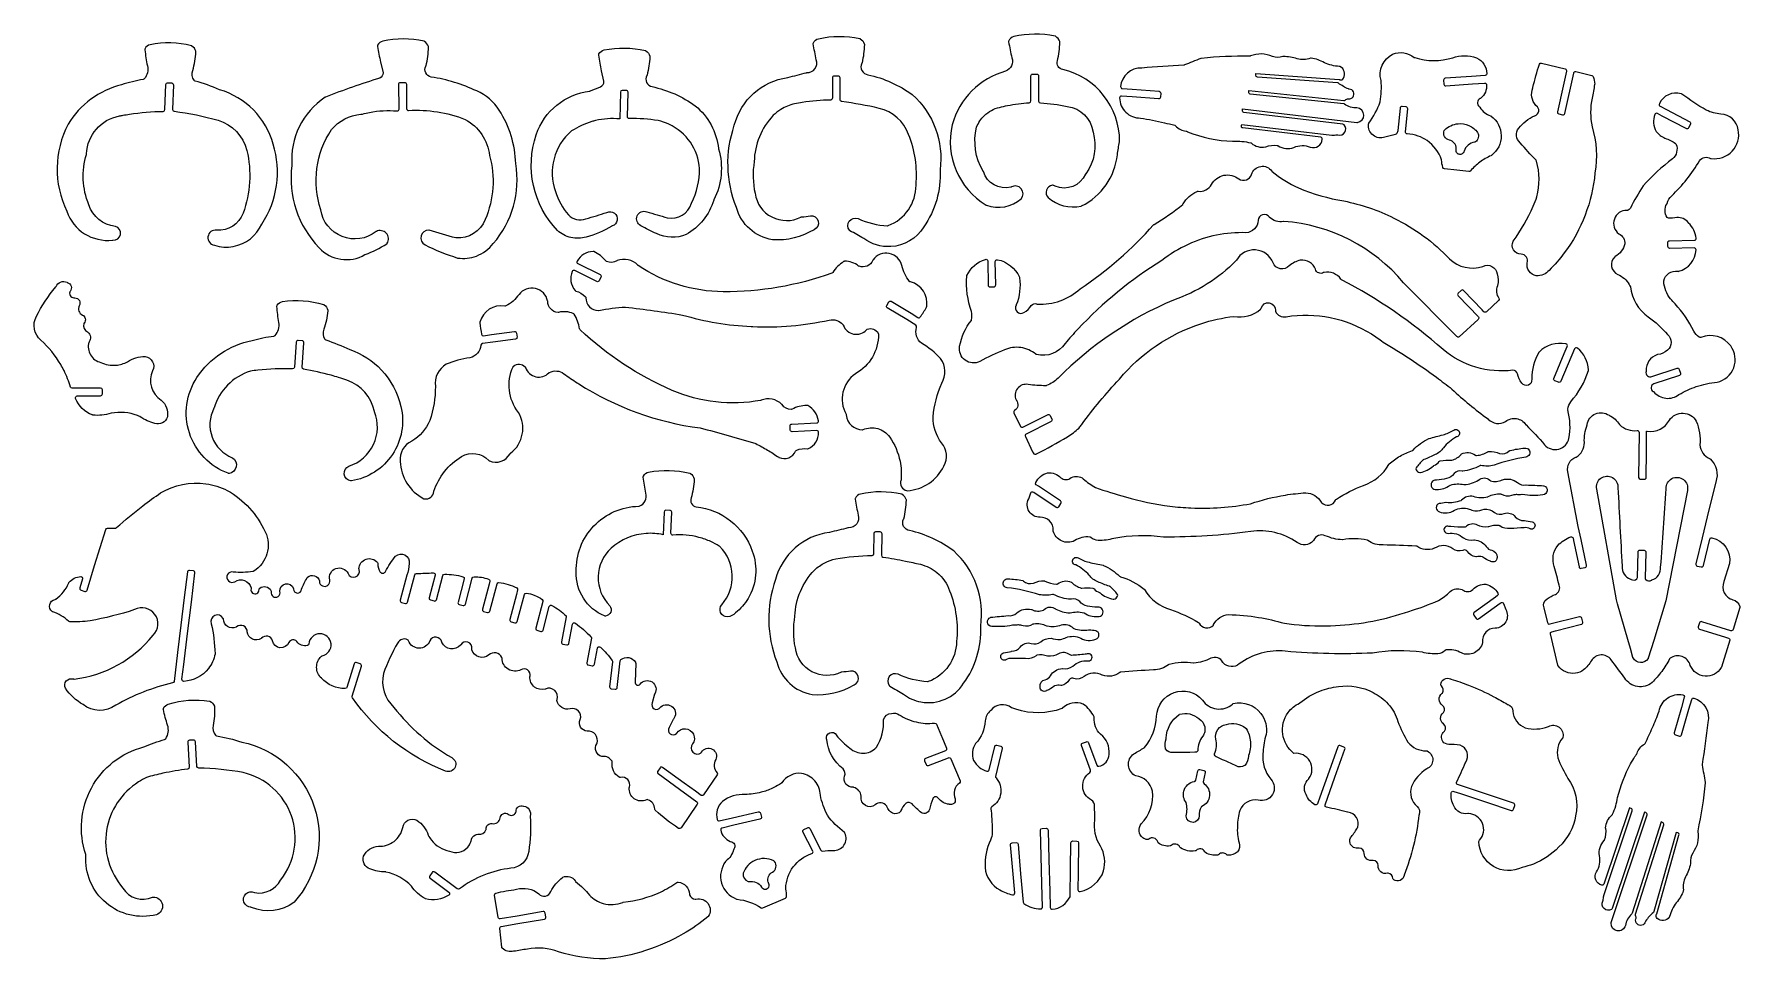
# Model space of a CAD drawing. Header units: millimetres. Extents: x 934 to 1585, y 0 to 352.
import ezdxf

# ---------------------------------------------------------------- set-up
doc = ezdxf.new("R2010")
doc.units = ezdxf.units.MM
doc.layers.add('BY_13', color=7, linetype='ByLayer')

msp = doc.modelspace()

# ---------------------------------------------------------------- linework, layer by layer
at = {"layer": 'BY_13'}
for points in [[(1227.07, 326.364, 0.0097668), (1224.09, 325.844, 0.0833916), (1218.91, 323.744, 0.0550692), (1215.97, 321.484, 0.185605), (1208.73, 303.844, 0.0925559), (1209.03, 291.764, 0.510793), (1226.55, 282.684, -0.0980836), (1226.81, 282.764, 0.029652), (1230.15, 283.204, -0.857169), (1231.57, 277.904, -0.153242), (1215.67, 274.044, -0.292957), (1201.93, 286.364, -0.178451), (1201.13, 317.684, -0.304783), (1221.51, 335.904, 0.00471988), (1228.63, 337.724, -0.0738802), (1228.83, 337.764, 0.522162), (1232.41, 342.624, -0.0120964), (1231.23, 348.684, -0.164279), (1231.29, 349.124, -0.210056), (1233.21, 350.684, -0.109531), (1248.97, 350.764, -0.0878188), (1249.19, 350.684, -0.169708), (1250.71, 348.724, -0.0836644), (1250.73, 348.504, -0.052501), (1249.83, 341.464, -0.0578062), (1249.77, 341.324, 0.526087), (1252.11, 336.964, -0.102506), (1269.01, 329.364, -0.248628), (1279.61, 300.764, 0.0513349), (1279.61, 300.624, -0.16933), (1273.35, 278.944, -0.245404), (1260.77, 271.444, -0.175218), (1250.47, 274.544, -0.00638335), (1245.23, 277.524, -0.0929402), (1245.05, 277.704, -0.776497), (1248.31, 282.124, 0.096665), (1259.55, 279.404, 0.104727), (1259.83, 279.464, 0.311856), (1270.43, 294.884, 0.119059), (1267.61, 314.184, 0.252828), (1256.33, 324.144, 0.0213066), (1242.07, 326.764, -0.372121), (1241.47, 327.444), (1241.47, 335.764, 0.414214), (1240.79, 336.444), (1239.25, 336.444, 0.414337), (1238.55, 335.764), (1238.55, 327.984, -0.388765), (1237.91, 327.304, 0.0351687)], [(1305.33, 325.204, -0.032904), (1313.61, 326.284, 0.405628), (1314.27, 326.964), (1314.27, 327.824), (1314.23, 336.524, -0.414214), (1314.91, 337.204), (1316.45, 337.204, -0.414337), (1317.15, 336.524), (1317.19, 327.724), (1317.19, 326.864, 0.405628), (1317.85, 326.184, -0.0495915), (1328.09, 324.824, -0.345966), (1337.93, 315.124, -0.234489), (1335.13, 299.204, 0.0569018), (1335.07, 299.064, -0.40834), (1323.51, 294.464, -0.0198997), (1322.87, 294.764, 0.149812), (1322.49, 294.844, 0.612115), (1320.81, 290.144, 0.23587), (1333.39, 286.884, 0.0549665), (1333.53, 286.944, 0.258139), (1347.21, 306.484, -0.0230807), (1348.07, 311.384, 0.0586214), (1348.07, 311.544, 0.346541), (1326.39, 338.984, -0.473725), (1324.33, 342.244, 0.0531461), (1325.25, 349.364, 0.0899525), (1325.21, 349.604, 0.170241), (1323.69, 351.544, 0.0885424), (1323.47, 351.644, 0.109335), (1307.73, 351.484, 0.214741), (1305.79, 349.884, 0.148316), (1305.75, 349.484, 0.0121138), (1306.97, 343.424, -0.411463), (1304.59, 338.324, 0.259868), (1284.21, 317.904, 0.324767), (1297.19, 287.304, 0.0417988), (1297.29, 287.244, 0.272637), (1310.57, 289.704, 0.832171), (1306.81, 294.184, -0.0697524), (1306.63, 294.124, -0.399665), (1296.11, 300.024, 0.0681748), (1296.03, 300.184, -0.19789), (1293.55, 316.924, -0.112945), (1296.49, 321.424, -0.138405), (1302.25, 324.524, -0.0124191)], [(970.467, 321.924, -0.0354287), (983.327, 322.984, 0.405872), (984.027, 323.664), (984.327, 333.224, -0.405643), (985.027, 333.864), (986.587, 333.824, -0.405643), (987.227, 333.124), (986.947, 323.704, 0.396643), (987.547, 323.024, -0.042007), (1004.29, 319.584, -0.266452), (1015.25, 308.104, -0.145929), (1013.81, 284.164, -0.337285), (1003.69, 277.704, 0.999524), (1002.89, 271.964, 0.123365), (1010.09, 271.504, 0.247072), (1020.95, 280.064, 0.226141), (1025.29, 310.484, 0.259492), (1004.85, 331.244, 0.0365638), (995.507, 334.564, -0.165568), (995.147, 334.824, -0.260088), (994.647, 338.604, 0.052932), (995.807, 345.664, 0.0890167), (995.787, 345.904, 0.1711), (994.327, 347.904, 0.0874894), (994.107, 348.004, 0.109455), (978.367, 348.404, 0.209082), (976.427, 346.924, 0.164009), (976.327, 346.484, 0.0120676), (977.307, 340.404, -0.245095), (976.127, 335.364, -0.163999), (975.747, 335.144, 0.0387409), (967.507, 333.104, 0.200728), (947.087, 318.084, 0.237801), (946.587, 284.964, 0.352618), (964.047, 273.904, -0.0498756), (964.187, 273.904, 0.904835), (965.107, 279.144, -0.292428), (954.987, 287.404, -0.171294), (954.067, 306.604, 0.0738802), (954.107, 306.804, -0.350093), (966.667, 321.264, 0.00988819), (967.347, 321.384, -0.00195774), (968.047, 321.524, -0.00672614)], [(1062.03, 322.604, -0.0687525), (1072.55, 323.144, 0.431033), (1073.29, 323.844), (1073.19, 333.304, -0.414214), (1073.87, 334.024), (1075.39, 334.024, -0.43153), (1076.11, 333.344), (1076.19, 324.024, 0.431633), (1076.93, 323.344, -0.107728), (1098.51, 319.944, -0.243572), (1107.75, 306.204, -0.174884), (1106.11, 281.784, -0.335106), (1094.99, 274.764, -0.0123049), (1084.77, 277.664, 0.0667361), (1084.59, 277.704, 0.800024), (1083.19, 272.164, 0.0425053), (1095.63, 267.104, 0.125648), (1102.79, 267.864, 0.140304), (1109.23, 272.624, 0.226672), (1117.77, 303.084, 0.135686), (1111.51, 323.424, 0.160738), (1102.89, 330.764, 0.0727619), (1085.55, 336.084, -0.511406), (1083.51, 340.244, 0.0631156), (1083.57, 340.404, 0.0524536), (1084.55, 347.424, 0.0950319), (1084.51, 347.684, 0.168645), (1083.03, 349.624, 0.0898397), (1082.81, 349.724, 0.109531), (1067.05, 349.764, 0.211995), (1065.13, 348.204, 0.169104), (1065.07, 347.764, 0.0120458), (1066.21, 341.724), (1067.17, 337.864, -0.059749), (1067.19, 337.704, -0.281711), (1065.93, 335.684, 0.0158533), (1045.25, 328.444, 0.060413), (1045.11, 328.364, 0.272969), (1032.43, 302.484, -0.0513349), (1032.43, 302.344, 0.230586), (1042.81, 271.024, 0.35158), (1060.27, 268.384, -0.0526988), (1060.39, 268.464, 0.0602135), (1068.59, 272.524, 0.109396), (1068.81, 272.724, 0.754214), (1064.63, 277.224, 0.0485863), (1064.51, 277.164, -0.574182), (1043.43, 285.504, -0.228058), (1047.51, 316.084, -0.191106), (1058.77, 321.944, 0.00860626), (1059.37, 321.984, -0.017748)], [(1148.15, 319.464, 0.0120988), (1146.83, 319.104, 0.0756443), (1139.11, 315.524, 0.312903), (1132.91, 292.464, 0.0990047), (1137.87, 283.524, 0.291301), (1144.53, 282.064, 0.00901081), (1152.53, 284.484, -1.08237), (1154.57, 279.344, 0.0665281), (1154.39, 279.304, -0.0830936), (1144.65, 275.044, -0.124357), (1138.85, 274.924, -0.124825), (1133.67, 277.584, -0.280075), (1125.63, 314.104, -0.289977), (1146.07, 330.744, 0.0677959), (1146.25, 330.784, 0.00750464), (1150.15, 332.364, 0.275755), (1151.43, 334.344, 0.0664801), (1151.41, 334.524), (1150.49, 338.404, -0.0120085), (1149.45, 344.444, -0.156978), (1149.51, 344.864, -0.213572), (1151.47, 346.404, -0.109559), (1167.23, 346.144, -0.0920042), (1167.45, 346.024, -0.171502), (1168.93, 344.024, -0.08036), (1168.93, 343.804, -0.0521097), (1167.87, 336.844, -0.0754729), (1167.81, 336.644, 0.511773), (1169.77, 332.424, -0.102512), (1186.27, 325.124, -0.194353), (1195.11, 308.784, 0.0466274), (1195.15, 308.664, -0.191777), (1193.33, 289.304, 0.0498756), (1193.27, 289.184, -0.195799), (1182.75, 276.044, -0.21492), (1171.51, 276.384, -0.0115777), (1165.45, 279.424, -0.925526), (1167.75, 284.744, 0.00692815), (1175.59, 282.444, 0.395997), (1184.79, 287.944, -0.0526704), (1184.85, 288.064, 0.119029), (1187.89, 301.184, 0.273834), (1176.23, 318.084, 0.0545679), (1172.07, 319.464, 0.0490502), (1161.11, 320.244, -0.431413), (1160.39, 320.944), (1160.63, 330.264, 0.414214), (1159.93, 330.964), (1158.41, 330.984, 0.406001), (1157.71, 330.324), (1157.45, 320.104, 0.0829901)], [(1373.97, 315.224, 0.0855551), (1391.13, 311.584, 0.00106589), (1391.35, 311.584, -0.0722336), (1398.05, 311.004, -0.111274), (1398.31, 310.844, 0.110714), (1400.83, 309.544, 0.110964), (1403.67, 309.424, 0.0523769), (1403.81, 309.444, -0.141987), (1408.21, 309.984, -0.111864), (1408.49, 309.864, 0.238204), (1414.51, 309.264, -0.207517), (1420.79, 309.344, 0.491185), (1425.35, 312.344, 0.406831), (1424.75, 313.104), (1395.11, 316.684, -0.476003), (1394.51, 317.564), (1394.67, 318.044), (1428.99, 313.904, 0.0513349), (1429.13, 313.904, -0.00502687), (1431.01, 314.024, -0.0890167), (1431.25, 314.004, 0.767541), (1433.65, 317.884, 0.173949), (1433.23, 318.084), (1395.49, 322.584, -0.421346), (1394.89, 323.384), (1394.99, 323.984), (1438.57, 318.764, 0.0658892), (1438.75, 318.764, 0.903995), (1438.59, 324.304, -0.158435), (1433.85, 325.724, 0.131016), (1433.53, 325.864), (1397.89, 329.584, -0.406007), (1397.29, 330.364), (1397.37, 330.964), (1433.55, 327.144, 0.224213), (1434.11, 327.324, -0.220252), (1435.31, 327.724, 1.04384), (1435.63, 331.464, -0.0929402), (1435.39, 331.524, -0.0597034), (1431.53, 333.744, 0.138784), (1431.17, 333.864), (1400.61, 336.084, -0.397108), (1399.97, 336.764), (1399.97, 337.444), (1431.77, 335.104, -0.0943031), (1432.01, 335.044, 0.409483), (1433.49, 335.664, 0.436993), (1432.11, 340.044, 0.0983692), (1431.85, 340.104, -0.0840296), (1426.15, 341.504, 0.10306), (1421.13, 343.264, 0.119971), (1420.81, 343.224, -0.152022), (1415.83, 343.024, 0.066277), (1410.49, 343.904, 0.0929402), (1410.25, 343.844, -0.172686), (1406.37, 343.904, 0.203305), (1397.93, 344.124, -0.0903284), (1397.69, 344.064, 0.0256368), (1379.23, 343.204, 0.0802296), (1379.01, 343.164, -0.00689643), (1372.79, 340.664, -0.0836083), (1372.57, 340.604, 0.0110489), (1356.51, 339.484, 0.408823), (1348.45, 332.424, 0.423476), (1349.09, 331.704), (1352.91, 331.404), (1363.11, 330.644, -0.405672), (1363.73, 329.924), (1363.61, 328.404, -0.414214), (1362.89, 327.764), (1352.87, 328.484), (1348.79, 328.784, 0.43153), (1348.07, 328.104, 0.416479), (1355.99, 320.444, -0.0179027), (1365.15, 318.664, -0.0077872), (1369.09, 317.684, -0.144637), (1369.41, 317.464, 0.175664), (1373.41, 315.444, -0.0614228), (1373.57, 315.384, 0.00208602)], [(1465.31, 311.844, 0.0658524), (1461.93, 313.584, 0.0749978), (1457.69, 314.404, -0.440147), (1457.03, 315.164), (1457.03, 315.204), (1457.95, 323.984, 0.414214), (1457.31, 324.704), (1455.79, 324.864, 0.414214), (1455.03, 324.264), (1454.17, 315.764, -0.0831833), (1454.11, 315.544), (1453.73, 314.584, -0.260434), (1453.21, 314.144, 0.0160457), (1449.27, 313.164, -0.570065), (1443.01, 318.184, -0.119119), (1443.13, 318.484, 0.0733833), (1447.43, 326.604, 0.0665555), (1447.75, 334.744, -0.35275), (1452.19, 344.764, -0.272836), (1460.41, 343.584, 0.0990195), (1460.65, 343.464, 0.14991), (1475.09, 343.424, -0.167886), (1484.17, 343.424, -0.278963), (1488.13, 337.384, -0.397008), (1487.49, 336.684), (1482.31, 336.284), (1472.27, 335.604, 0.431414), (1471.63, 334.844), (1471.73, 333.324, 0.405913), (1472.47, 332.684), (1482.67, 333.424), (1487.27, 333.744, -0.422808), (1488.01, 333.104, -0.239696), (1485.83, 327.964, -0.0907385), (1485.61, 327.844, 0.600294), (1485.25, 324.764, -0.111357), (1485.45, 324.544, 0.164223), (1489.55, 321.264, -0.0655072), (1489.71, 321.184, -0.506332), (1489.87, 306.204, -0.062678), (1489.73, 306.104, 0.0580738), (1485.47, 303.684, 0.0579708), (1481.91, 300.324, -0.255608), (1481.29, 300.064), (1476.61, 300.604), (1471.95, 301.104, -0.286496), (1471.37, 301.584, -0.0670391), (1470.83, 304.504, 0.162569)], [(1507.15, 290.464, 0.138598), (1507.03, 304.064, 0.127159), (1506.87, 304.364, -0.00913857), (1500.79, 311.004, -0.39788), (1500.27, 316.564, -0.112031), (1506.29, 321.324, -0.0454723), (1506.41, 321.344, 0.64494), (1506.93, 325.144, -0.0635718), (1506.81, 325.264, -0.291775), (1505.67, 331.984, 0.0454723), (1505.69, 332.104, -0.0269571), (1508.17, 340.944, -0.379227), (1508.97, 341.364), (1517.93, 339.164, -0.396383), (1518.45, 338.344), (1517.17, 332.644), (1514.99, 322.824, 0.398233), (1515.53, 322.004), (1517.01, 321.684, 0.412138), (1517.85, 322.184), (1521.23, 337.604, -0.430655), (1522.09, 338.144), (1528.13, 336.624, -0.236068), (1528.61, 336.224, -0.0839687), (1529.23, 333.384, -0.0590994), (1529.21, 333.224, -0.00859901), (1528.21, 328.044, 0.0997011), (1528.21, 317.144, -0.117819), (1529.35, 299.524, -0.13745), (1517.65, 269.024, -0.0362914), (1511.89, 262.404, -0.116954), (1509.67, 260.784, -0.116739), (1506.97, 260.344, -0.421105), (1503.49, 265.244, 0.232171), (1503.17, 267.484, 0.232322), (1501.19, 268.584, -0.56945), (1498.21, 273.484, 0.0512497), (1505.83, 286.804, 0.0389704)], [(1559.97, 249.584, 0.0135838), (1558.19, 251.484, -0.148369), (1555.55, 258.164, -0.0710678), (1555.55, 258.364, -0.410516), (1560.97, 262.044, 0.115621), (1561.27, 262.044, 0.325175), (1567.91, 270.224, 0.449066), (1567.19, 270.944), (1557.87, 270.764, -0.414091), (1557.17, 271.444), (1557.15, 272.964, -0.422837), (1557.81, 273.684), (1567.31, 273.844, 0.459024), (1567.95, 274.644, 0.168547), (1565.07, 280.424, -0.0378246), (1565.01, 280.504, 0.263503), (1560.51, 282.524, -0.0869716), (1557.39, 282.324, -0.211436), (1556.91, 282.604, -0.302811), (1556.73, 287.684, 0.0896209), (1556.83, 287.904, -0.176786), (1558.59, 290.784, 0.0666359), (1569.23, 304.164, -0.376913), (1573.45, 305.084, 0.0778303), (1573.65, 305.024, 0.520957), (1583.97, 315.984, 0.358494), (1577.35, 321.984, -0.098384), (1571.79, 323.444, -0.0273561), (1562.45, 329.604, 0.0990195), (1562.21, 329.724, 0.372999), (1553.89, 325.844, 0.402775), (1554.19, 324.944), (1556.57, 323.704), (1565.47, 318.984, -0.421896), (1565.73, 318.064), (1565.03, 316.724, -0.410558), (1564.09, 316.404), (1555.03, 321.204), (1553.15, 322.184, 0.445069), (1552.19, 321.844, 0.22857), (1552.67, 315.284, 0.11564), (1556.03, 312.744, -0.0815392), (1560.07, 310.744, -0.149052), (1560.31, 310.424, -0.315903), (1558.93, 304.884, 0.0525336), (1547.77, 294.564, 0.0345459), (1542.85, 286.124, -0.0781488), (1542.73, 285.944, -0.063894), (1541.97, 285.344, -0.150498), (1541.57, 285.244, 0.740716), (1538.47, 276.364, -0.297441), (1540.71, 272.464, -0.218454), (1537.03, 267.704, 0.0722946), (1536.87, 267.584, 0.538847), (1538.07, 260.844, -0.154879), (1542.43, 256.984, -0.0253777), (1542.89, 256.124, 0.22041), (1549.69, 244.664, -0.0639871), (1556.99, 237.904, -0.462975), (1556.99, 231.964, -0.149764), (1553.27, 230.324, 0.0541441), (1553.13, 230.284, 0.341316), (1548.87, 224.084, -0.081662), (1548.85, 223.864, 0.646543), (1551.07, 222.004), (1560.63, 225.104, -0.411591), (1561.49, 224.664), (1561.97, 223.184, -0.411591), (1561.53, 222.324), (1551.77, 219.184, 0.616167), (1551.57, 216.244, -0.0971602), (1551.77, 216.084, 0.191171), (1556.35, 213.664, 0.192598), (1561.37, 215.064, -0.0512775), (1567.99, 218.084, -0.0570359), (1575.89, 219.804, 0.544479), (1581.11, 233.584, 0.351433), (1569.77, 236.804, -0.275096), (1569.07, 236.904, -0.0890211), (1567.03, 239.204, 0.0657647)], [(1481.27, 317.584, -0.127607), (1484.59, 314.964, -0.375594), (1483.73, 311.344, -0.115986), (1483.43, 311.224, 0.144207), (1480.93, 310.104, 0.143825), (1479.43, 307.824, -0.429898), (1477.53, 306.624, -0.429892), (1476.43, 308.584, 0.081662), (1476.45, 308.804, 0.344793), (1473.81, 312.064, -0.475772), (1471.89, 315.704, -0.0981139), (1472.03, 315.924, -0.17167), (1477.13, 318.284, -0.126591)], [(1452.67, 282.324, -0.0856665), (1473.93, 266.804, 0.283713), (1486.57, 263.924, -0.51333), (1492.03, 261.044, -0.125587), (1492.23, 256.624, -0.0466274), (1492.19, 256.504, 0.268351), (1492.71, 251.764, -0.37287), (1492.61, 250.884), (1487.97, 246.584, -0.40233), (1487.01, 246.624), (1486.33, 247.324), (1479.25, 254.704, 0.42026), (1478.29, 254.724), (1477.17, 253.644, 0.408314), (1477.15, 252.684), (1484.87, 244.644, -0.427189), (1484.81, 243.664), (1477.57, 237.124, -0.390068), (1476.65, 237.164), (1456.35, 257.704, 0.200928), (1410.71, 281.064, 0.0613623), (1410.55, 281.024, -0.238888), (1405.27, 282.604, -0.0411921), (1405.21, 282.704, 0.702617), (1400.87, 281.464, -0.387), (1396.25, 276.744, 0.115458), (1374.21, 272.304, 0.0598577), (1364.17, 266.164, 0.0656242), (1332.15, 240.004, 0.0115059), (1327.29, 234.584, -0.32286), (1316.35, 230.324, -0.103472), (1316.09, 230.444, 0.137731), (1310.37, 232.964, 0.137965), (1304.17, 232.124, 0.0248378), (1294.79, 227.704, -0.622187), (1287.07, 233.464, -0.11979), (1291.53, 243.344, 0.103408), (1291.63, 243.604, 0.108919), (1291.59, 246.664, -0.101535), (1289.77, 260.204, -0.0895207), (1289.81, 260.444, -0.210178), (1296.89, 266.584, -0.49411), (1297.77, 265.944), (1297.93, 256.764, 0.414582), (1298.65, 256.104), (1300.17, 256.124, 0.405872), (1300.85, 256.824), (1300.65, 265.784, -0.475023), (1301.49, 266.464, -0.247024), (1309.85, 259.764, -0.07138), (1309.93, 259.584, -0.125378), (1308.67, 249.204, -0.0428505), (1308.61, 249.104, 0.797527), (1311.55, 246.344, 0.136165), (1314.39, 249.004, -0.325235), (1316.43, 249.604, 0.0751545), (1316.63, 249.564, 0.207279), (1333.01, 255.384, 0.0646976), (1361.03, 279.784, -0.0744356), (1361.19, 279.904, 0.0367854), (1372.15, 287.544, 0.0852758), (1372.31, 287.724, -0.163088), (1377.59, 292.464, -0.142919), (1377.97, 292.524, 0.307008), (1383.09, 295.164, -0.460632), (1393.55, 297.264, 0.504874), (1398.37, 298.984, -0.623402), (1406.13, 300.224, 0.0575737), (1406.23, 300.104, 0.0649197), (1416.23, 293.844, 0.0591692), (1433.57, 288.844, -0.0654873)], [(1255.83, 202.084, -0.172052), (1260.39, 198.864, -0.102832), (1264.33, 189.644, -0.072311), (1264.71, 182.564, -0.059749), (1264.69, 182.404, 0.439855), (1266.89, 178.444, 0.0745098), (1267.09, 178.424, 0.273512), (1281.03, 187.804, 0.33593), (1280.09, 196.604, -0.154121), (1276.95, 206.564, -0.0837759), (1280.27, 219.384, 0.300814), (1279.81, 228.764, 0.0721709), (1272.57, 234.604, -0.313375), (1270.67, 240.684, 0.35153), (1270.37, 241.504), (1266.89, 243.624), (1259.49, 248.124, -0.42167), (1259.25, 249.064), (1260.07, 250.404, -0.395464), (1260.99, 250.624), (1268.53, 246.024), (1271.15, 244.424, 0.402352), (1272.07, 244.624, 0.0310048), (1274.41, 248.384, 0.0878188), (1274.49, 248.604, 0.390558), (1268.31, 257.984, -0.162278), (1267.93, 258.204, -0.115492), (1265.05, 264.204, 0.646191), (1254.05, 266.364, 0.0564601), (1253.99, 266.224, -0.391986), (1248.71, 263.964, -0.0715897), (1248.53, 264.044, 0.171121), (1243.19, 265.864, 0.142667), (1242.83, 265.744, 0.103416), (1238.67, 261.604, -0.168763), (1238.33, 261.324, -0.0877242), (1196.91, 254.224, -0.146325), (1164.47, 264.264, -0.0514507), (1164.35, 264.344, 0.306532), (1156.45, 266.104, 0.0492226), (1156.33, 266.044, -0.257481), (1152.37, 265.824, -0.104924), (1152.15, 266.004, 0.116443), (1147.57, 269.544, 0.12399), (1147.25, 269.624, 0.242983), (1141.17, 265.944, 0.437619), (1141.43, 264.964), (1149.97, 260.764, -0.4067), (1150.27, 259.844), (1149.61, 258.464, -0.410294), (1148.69, 258.144), (1140.27, 262.284, 0.433609), (1139.33, 261.964, 0.28853), (1140.43, 254.724, 0.144743), (1140.75, 254.524, -0.115196), (1144.31, 252.444, -0.214979), (1144.53, 251.924, 0.42038), (1149.33, 247.104, 0.0498756), (1149.47, 247.104, -0.0389209), (1159.59, 248.404, -0.0105913), (1181.41, 245.384, 0.0591486), (1207.59, 240.984, 0.00124447), (1208.15, 240.964, 0.0652691), (1237.31, 243.464, -0.278404), (1242.55, 241.704, -0.0869839), (1242.69, 241.504, 0.566026), (1251.59, 239.764, -0.117625), (1251.85, 239.944, -0.395809), (1256.01, 238.384, -0.11565), (1256.09, 238.084, -0.27687), (1247.29, 223.024, 0.382653), (1243.77, 207.564, -0.107355), (1243.85, 207.284, 0.387055), (1249.99, 201.624, 0.100836), (1250.25, 201.704, -0.17243)], [(1444.07, 238.184, -0.0286824), (1448.51, 235.064, -0.0268847), (1468.89, 221.644, -0.00820076), (1474.81, 217.124, 0.0332149), (1488.55, 205.824, -0.0573578), (1488.67, 205.724, 0.358507), (1495.25, 204.804, -0.439558), (1502.99, 203.584, 0.0514507), (1503.07, 203.464, -0.0247365), (1510.13, 195.924, 0.619974), (1519.41, 198.364, 0.119679), (1518.93, 209.184, -0.108984), (1518.93, 209.484, -0.10904), (1520.11, 212.304, 0.101475), (1526.87, 224.184, 0.100116), (1526.89, 224.464, 0.209062), (1522.63, 232.784, 0.496102), (1521.55, 232.524), (1516.31, 220.124, -0.417604), (1515.41, 219.764), (1513.99, 220.344, -0.406484), (1513.63, 221.244), (1517.61, 230.684), (1518.77, 233.424, 0.480625), (1518.29, 234.384, 0.247451), (1508.01, 231.284, 0.0722946), (1507.89, 231.124, 0.125167), (1505.21, 221.044, 0.0427787), (1505.21, 220.924, -0.802632), (1501.47, 219.444, -0.136506), (1499.81, 222.984, 0.337501), (1498.05, 224.304, -0.207443), (1471.43, 232.184, 0.0596551), (1432.73, 258.844, -0.119177), (1432.49, 259.064, 0.289537), (1426.03, 261.604, 0.0813784), (1425.83, 261.524, -0.498155), (1422.77, 262.804, 0.352734), (1416.95, 266.264, 0.114509), (1412.75, 264.184, -0.558231), (1406.59, 265.304, 0.630023), (1392.63, 266.264, -0.0518601), (1392.55, 266.144, -0.115288), (1368.61, 251.044, 0.0979404), (1324.69, 221.344, -0.0998504), (1320.17, 218.484, -0.0973636), (1319.91, 218.444, -0.0399916), (1313.23, 218.904, 0.607091), (1308.61, 213.024, 0.0679365), (1308.71, 212.864, -0.444747), (1308.03, 209.004, 0.373364), (1307.77, 208.124), (1310.25, 202.944, 0.414214), (1311.17, 202.664), (1320.63, 207.364, -0.406556), (1321.53, 207.084), (1322.23, 205.704, -0.425794), (1321.93, 204.764), (1312.45, 200.024, 0.425845), (1312.13, 199.104), (1314.91, 193.284, -0.044954), (1314.95, 193.164, 0.352807), (1316.13, 192.324, 0.111136), (1316.41, 192.424, 0.0146227), (1328.15, 198.984, 0.0492043), (1332.59, 202.304, 0.0508883), (1332.69, 202.404, -0.00192707), (1333.61, 203.684, -0.0275023), (1347.99, 220.964, -0.141257), (1379.01, 242.044, -0.0480083), (1391.67, 244.864, 0.225631), (1401.83, 247.604, 0.162278), (1402.07, 247.964, -0.918964), (1407.49, 247.144, 0.112598), (1407.53, 246.844, 0.378888), (1411.55, 244.744, -0.180949)], [(945.527, 224.184, 0.0165318), (944.267, 226.504, 0.0751934), (936.747, 235.784, -0.356198), (935.007, 244.904, -0.0585846), (942.387, 256.064, 0.0735642), (942.507, 256.224, -0.445047), (946.667, 257.844, 0.0473619), (946.787, 257.784, -0.536977), (947.847, 254.384, 0.119784), (947.707, 254.104, 0.506827), (949.687, 251.884, -0.583058), (951.327, 248.924, 0.431644), (952.547, 245.384, -0.49608), (953.227, 242.324, 0.100969), (953.087, 242.084, 0.364433), (954.447, 238.964, -0.0635356), (954.587, 238.864, -0.393124), (955.107, 235.144, 0.066373), (955.027, 234.984, 0.436388), (959.567, 227.324, 0.135397), (965.327, 226.244, 0.104644), (969.707, 227.544, -0.161366), (976.487, 229.564, -0.528064), (979.267, 224.144, 0.369966), (982.587, 212.924, -0.272112), (984.947, 206.524, -0.414214), (980.127, 204.064, -0.0975001), (974.627, 206.564, 0.0622577), (974.507, 206.684, 0.0139132), (973.547, 207.064, 0.13948), (963.447, 207.964, -0.115152), (956.487, 207.264, -0.059749), (956.327, 207.284, -0.215097), (949.947, 213.624, -0.49357), (950.567, 214.524), (959.487, 214.624, 0.414214), (960.167, 215.304), (960.147, 216.864, 0.405628), (959.467, 217.524), (948.687, 217.444, -0.32283), (948.027, 217.924, 0.0422695)], [(1090.67, 185.744, -0.0873592), (1097.07, 191.404, -0.356493), (1107.51, 189.944, 0.0987056), (1107.73, 189.784, 0.387761), (1115.61, 192.504, -0.107091), (1115.83, 192.704, 0.381663), (1118.79, 208.284, -0.27726), (1116.77, 225.644, -0.116543), (1116.95, 225.904, -0.395281), (1121.41, 225.624, -0.112343), (1121.55, 225.364, 0.567978), (1130.43, 223.384, -0.0869661), (1130.63, 223.504, -0.280091), (1136.15, 223.024, 0.0136631), (1141.21, 219.524, -0.00977781), (1141.79, 219.164, 0.110696), (1188.09, 202.364, -0.0106119), (1209.33, 196.364, -0.0193639), (1213.79, 193.924, -0.0194372), (1218.07, 191.144, 0.0526988), (1218.19, 191.064, 0.419725), (1224.51, 193.544, -0.212699), (1224.93, 193.924, -0.11519), (1229.03, 194.404, 0.133775), (1229.39, 194.444, 0.28901), (1233.29, 200.644, 0.431164), (1232.57, 201.344), (1223.21, 200.904, -0.414214), (1222.49, 201.544), (1222.41, 203.104, -0.414214), (1223.07, 203.804), (1232.57, 204.264, 0.440019), (1233.21, 205.044, 0.242051), (1229.11, 210.844, 0.120675), (1228.79, 210.904, 0.116908), (1223.17, 209.484, -0.107108), (1222.89, 209.424, -0.258052), (1219.35, 211.224, 0.0469149), (1219.27, 211.324, 0.305487), (1211.33, 212.864, -0.0584206), (1211.17, 212.824, -0.146094), (1177.47, 216.664, -0.087779), (1142.35, 239.784, -0.161282), (1142.15, 240.164, 0.103912), (1140.03, 245.664, 0.139587), (1139.73, 245.904, 0.170755), (1134.13, 246.384, -0.0810566), (1133.91, 246.344, -0.393577), (1129.99, 250.564, 0.0609241), (1129.95, 250.724, 0.646484), (1119.03, 253.164, -0.11526), (1114.01, 248.844, -0.167791), (1113.57, 248.764, 0.390592), (1104.13, 242.644, 0.0793403), (1104.11, 242.424, 0.0311331), (1104.75, 238.024, 0.395929), (1105.51, 237.484), (1108.59, 237.904), (1117.31, 239.084, -0.406007), (1118.09, 238.484), (1118.27, 236.964, -0.405847), (1117.71, 236.184), (1109.11, 235.024), (1105.07, 234.504, 0.34859), (1104.49, 233.864, -0.314123), (1100.29, 229.044, 0.0724319), (1091.29, 226.604, 0.301496), (1087.13, 218.204, -0.0835768), (1085.03, 205.164, -0.15445), (1078.15, 197.284, 0.335963), (1073.75, 189.584, 0.273548), (1082.75, 175.384, 0.082346), (1082.97, 175.324, 0.437626), (1086.55, 178.064, -0.0596462), (1086.59, 178.224, -0.0874833)], [(1050.23, 221.564, 0.00726963), (1047.39, 222.404, 0.026493), (1036.85, 224.704, -0.389072), (1036.29, 225.444), (1036.99, 234.824, 0.405087), (1036.37, 235.564), (1034.83, 235.684, 0.422837), (1034.11, 235.024), (1033.37, 225.504, -0.397008), (1032.67, 224.864, 0.0363746), (1019.43, 224.344, 0.00779531), (1016.61, 223.984, 0.248117), (1002.73, 209.944, -0.0461975), (1002.69, 209.824, 0.444751), (1009.71, 190.984, -0.0444148), (1009.81, 190.924, -0.692588), (1008.47, 185.004, -0.116576), (1008.15, 185.044, -0.48389), (996.227, 221.584, -0.200754), (1017.29, 235.684, -0.0385284), (1025.57, 237.364, 0.176147), (1025.99, 237.564, 0.24635), (1027.41, 242.564, -0.012074), (1026.69, 248.684, -0.150498), (1026.79, 249.084, -0.213869), (1028.83, 250.524, -0.10934), (1044.53, 249.384, -0.0898397), (1044.75, 249.284, -0.17045), (1046.11, 247.204, -0.0827625), (1046.11, 246.984, -0.0532118), (1044.65, 239.944, 0.259247), (1044.97, 236.164, 0.168842), (1045.33, 235.884, -0.0365131), (1054.51, 232.184, -0.12144), (1066.55, 224.424, -0.13416), (1073.99, 210.504, -0.437348), (1055.11, 182.164, -0.0731361), (1054.91, 182.164, -0.766078), (1054.19, 187.804, 0.433501), (1063.91, 208.524, -0.044954), (1063.87, 208.644, 0.265447), (1053.43, 220.524, 0.00825938)], [(1367.27, 172.524, 0.0199011), (1375.29, 171.864, 0.0563841), (1397.97, 173.464, -0.0419542), (1411.29, 176.764, -0.02397), (1419.09, 177.624, -0.269178), (1424.91, 174.044, 0.0739974), (1425.03, 173.884, 0.525159), (1430.45, 174.864, -0.152094), (1430.73, 175.164, -0.052216), (1441.09, 180.464, 0.191177), (1450.69, 188.444, -0.0855756), (1450.83, 188.624, -0.0527875), (1455.01, 191.624, -0.0527098), (1459.71, 193.704, 0.125995), (1459.99, 193.904, -0.0968858), (1465.97, 198.284, -0.040663), (1466.07, 198.324, -0.00340216), (1471.41, 199.704, 0.065213), (1475.53, 201.544, -1.15912), (1476.71, 198.964, 0.0600662), (1476.55, 198.924, 0.0926693), (1471.53, 194.764, -0.146582), (1468.43, 192.184, -0.0310703), (1464.05, 190.284, 0.118249), (1463.77, 190.124, 0.0458975), (1461.15, 187.084, 0.293485), (1461.11, 186.364, 0.233451), (1462.53, 185.324, 0.0875588), (1462.77, 185.324, 0.130595), (1467.71, 187.864, -0.079414), (1467.89, 187.984, 0.132786), (1469.91, 189.524, -0.193297), (1470.35, 189.784, -0.0467772), (1474.55, 190.024, 0.08036), (1474.77, 190.024, 0.144909), (1478.27, 192.264, -0.107351), (1478.49, 192.444, -0.272476), (1483.73, 191.984, 0.175921), (1484.17, 191.844, 0.115659), (1488.53, 193.244, -0.111864), (1488.81, 193.364, -0.133771), (1492.99, 192.624, 0.268272), (1496.67, 193.584, -0.132754), (1496.99, 193.744, -0.0437057), (1502.53, 194.644, -1.04238), (1502.95, 191.264, 0.0491076), (1490.85, 188.124, -0.110784), (1485.87, 188.044, 0.181622), (1485.39, 187.964, -0.108165), (1478.91, 185.904, -0.0864876), (1478.67, 185.924, 0.284656), (1475.61, 184.944, -0.216435), (1472.75, 183.044, -0.0317245), (1468.95, 182.464, -0.0427787), (1468.83, 182.464, 1.14481), (1468.91, 178.924, -0.0590994), (1469.07, 178.944, 0.174217), (1474.03, 180.464, -0.0933053), (1474.25, 180.584, -0.121498), (1479.39, 180.784, 0.0658892), (1479.57, 180.784, 0.121389), (1484.85, 182.404, 0.0415946), (1484.93, 182.484, -0.388505), (1489.25, 182.404, 0.107091), (1489.49, 182.244, 0.20548), (1493.97, 182.564, -0.0397722), (1494.07, 182.604, -0.250303), (1499.81, 181.504, 0.226104), (1502.99, 180.624, -0.0513349), (1503.13, 180.624, -0.00616707), (1509.71, 180.304, -0.0596462), (1509.87, 180.264, -0.822029), (1509.47, 176.804, -0.0678523), (1501.59, 176.924, 0.0658892), (1501.41, 176.924, -0.072248), (1499.51, 176.964, 0.08036), (1499.29, 176.964, 0.0250825), (1497.53, 176.604, -0.230546), (1493.79, 176.964, 0.116329), (1493.49, 177.064, 0.141625), (1488.49, 176.044, -0.0520242), (1488.35, 176.004, -0.149993), (1483.01, 176.204, 0.273367), (1478.45, 174.804, -0.125156), (1478.17, 174.604, -0.117778), (1472.65, 173.904, 0.0671303), (1472.47, 173.884, -0.0054622), (1469.95, 173.524, 0.774701), (1470.03, 170.424, 0.247944), (1475.77, 170.964, -0.206862), (1481.31, 171.384, 0.0200329), (1483.47, 170.744, 0.0738802), (1483.67, 170.704, 0.0611636), (1487.09, 171.364, -0.22634), (1491.05, 170.104, 0.250269), (1494.69, 169.724, -0.31559), (1498.97, 168.504, 0.223476), (1502.31, 167.024, -0.0456965), (1502.43, 167.004, -0.00641465), (1505.37, 166.504, -1.02302), (1504.79, 163.804, -0.0637746), (1504.63, 163.864, 0.167591), (1502.33, 164.324, -0.0135303), (1497.09, 164.004, -0.191795), (1493.05, 164.984, 0.115986), (1492.75, 165.104, 0.134134), (1488.69, 164.644, -0.0539244), (1488.55, 164.604, -0.181361), (1484.55, 165.344, 0.299414), (1480.05, 164.704, -0.166979), (1479.63, 164.544, -0.0249138), (1474.37, 164.764, 0.0305562), (1472.81, 164.864, 0.128423), (1472.49, 164.764, 0.83183), (1473.33, 162.164, -0.221271), (1479.23, 160.404, 0.187837), (1483.17, 159.644, -0.0671303), (1483.35, 159.664, -0.226655), (1487.91, 157.124, 0.219769), (1489.99, 155.704, -0.372383), (1491.99, 153.084, 0.0440321), (1491.99, 152.964, -0.613168), (1489.65, 151.464, 0.0430672), (1489.55, 151.524, -0.0785864), (1486.63, 153.124, 0.113594), (1486.35, 153.244, 0.0986739), (1484.11, 153.244, -0.0780923), (1483.89, 153.244, -0.223701), (1480.75, 155.264, 0.392449), (1478.99, 155.684, -0.273708), (1475.13, 156.324, 0.307884), (1468.15, 156.504, -0.044954), (1468.03, 156.464, -0.251372), (1461.43, 157.244, 0.145112), (1461.05, 157.344, 0.0034791), (1448.57, 157.764, -0.171439), (1442.69, 159.464, 0.0952809), (1442.45, 159.584, 0.100856), (1433.19, 159.744, -0.0513349), (1433.05, 159.744, -0.101433), (1426.51, 161.284, 0.410435), (1421.99, 159.504, -0.0669195), (1421.89, 159.344, -0.412332), (1415.75, 158.724, 0.188065), (1398.05, 162.844, -0.0329738), (1364.79, 160.724, 0.0780296), (1345.81, 160.244, -0.0744824), (1339.95, 159.444, -0.173986), (1337.15, 160.604, 0.157968), (1336.75, 160.764, 0.173095), (1330.93, 159.384, -0.476295), (1322.73, 163.044, -0.081662), (1322.71, 163.264, 0.45471), (1317.71, 168.284, -0.574541), (1313.39, 175.284), (1314.17, 177.564, -0.508345), (1315.19, 177.904), (1315.35, 177.824), (1323.85, 172.124, 0.421223), (1324.83, 172.324), (1325.67, 173.604, 0.407313), (1325.49, 174.564), (1317.11, 180.144), (1316.31, 180.684, -0.362757), (1316.09, 181.544, -0.215433), (1320.61, 185.204, -0.234332), (1325.65, 183.364, 0.363454), (1329.57, 183.404, -0.0700657), (1329.73, 183.504, -0.275889), (1334.23, 182.964, 0.0665998), (1338.91, 179.704, 0.0276008), (1350.35, 176.084, 0.0428224)], [(1542.79, 104.864, -0.106831), (1540.73, 106.984, -0.00537864), (1535.47, 114.024, 0.533657), (1528.01, 113.664, -0.0653963), (1525.01, 110.124, -0.122877), (1521.87, 108.864, -0.274045), (1515.29, 111.644, -0.0934839), (1515.19, 111.884), (1512.35, 123.824, -0.433455), (1512.85, 124.664), (1514.23, 124.984), (1524.15, 127.504, 0.414214), (1524.65, 128.324), (1524.27, 129.804, 0.420537), (1523.43, 130.324), (1512.19, 127.504, -0.424612), (1511.33, 128.004), (1509.95, 133.784, -0.370549), (1511.09, 137.224, -0.0544108), (1514.23, 138.904, 0.402048), (1515.69, 142.444, 0.00501763), (1513.81, 149.524, -0.261441), (1515.21, 157.584, -0.124849), (1520.13, 160.804, -0.46086), (1521.03, 160.284), (1521.21, 159.424), (1523.27, 149.384, 0.422457), (1524.11, 148.844), (1525.59, 149.144, 0.415982), (1526.13, 149.984), (1524.11, 159.804), (1522.99, 164.824), (1519.05, 185.604, -0.394323), (1522.07, 191.144, 0.0498756), (1522.19, 191.204, 0.258973), (1525.29, 196.804, -0.101682), (1526.35, 203.464, 0.0502758), (1526.37, 203.604, -0.556135), (1534.75, 207.164, 0.0432861), (1534.85, 207.104, -0.148267), (1538.65, 203.664, 0.0667361), (1538.77, 203.524, 0.217297), (1545.39, 201.344, -0.439487), (1546.15, 200.644), (1545.95, 183.504, 0.405872), (1546.63, 182.804), (1548.15, 182.784, 0.422605), (1548.87, 183.484), (1548.97, 193.524), (1549.05, 201.124), (1549.23, 201.104, 0.321169), (1557.71, 205.344, -0.555381), (1567.99, 204.904, -0.116197), (1569.39, 195.924, 0.281526), (1573.07, 190.664, -0.079414), (1573.25, 190.544, -0.308102), (1575.39, 181.704), (1572.81, 171.104), (1570.25, 160.484), (1567.83, 150.544, 0.406029), (1568.35, 149.724), (1569.83, 149.364, 0.416307), (1570.67, 149.864), (1573.13, 159.984, -0.422923), (1573.93, 160.484, -0.402338), (1580.63, 150.684), (1578.51, 143.764, 0.457732), (1581.89, 136.884, -0.25423), (1584.57, 134.324, -0.159869), (1584.57, 133.904), (1581.99, 125.504, -0.414214), (1581.13, 125.044), (1570.07, 128.504, 0.411799), (1569.23, 128.044), (1568.75, 126.584, 0.414214), (1569.23, 125.704), (1578.79, 122.724), (1580.27, 122.264, -0.414214), (1580.73, 121.404), (1577.55, 111.124, -0.0498756), (1577.49, 111.004, -0.62848), (1565.69, 111.844, 0.525097), (1558.01, 114.584, 0.115736), (1557.81, 114.344, -0.0361328), (1554.79, 109.564, -0.035976), (1551.13, 105.284, -0.21609), (1545.55, 103.784, -0.10718)], [(1187.67, 160.624, 0.0858435), (1177.69, 161.484, -0.449066), (1176.97, 162.204), (1177.25, 170.204, 0.414214), (1176.57, 170.924), (1175.03, 170.964, 0.405513), (1174.33, 170.304), (1174.03, 161.644, 0.072098), (1167.49, 162.124, 0.162633), (1154.13, 156.544, 0.424289), (1153.63, 134.584, -0.595767), (1152.01, 130.644, -0.119536), (1151.69, 130.684, -0.315914), (1140.87, 147.564, -0.417357), (1164.67, 172.504, 0.0802296), (1164.89, 172.544, 0.404521), (1167.37, 177.524, -0.0120748), (1166.37, 183.604, -0.163386), (1166.47, 184.024, -0.213929), (1168.45, 185.524, -0.109424), (1184.19, 185.064, -0.0907385), (1184.41, 184.944, -0.168643), (1185.83, 182.944, -0.0885851), (1185.85, 182.704, -0.0529582), (1184.69, 175.644, 0.477709), (1186.59, 172.284, -0.290723), (1207.95, 155.424, -0.232163), (1206.39, 137.324, -0.088595), (1201.61, 131.884, -0.19286), (1198.51, 130.384, -0.652982), (1196.33, 134.964, 0.400165), (1195.51, 157.244, 0.0577911), (1195.39, 157.344, 0.0307811), (1192.19, 159.024, 0.0408613)], [(1542.83, 118.284), (1541.83, 121.704), (1537.97, 135.244), (1537.53, 136.784), (1529.99, 179.024, -1.15328), (1538.09, 179.544, 0.00051967), (1539.69, 149.664, 0.353111), (1542.93, 144.724, -0.0724407), (1543.11, 144.644, 0.334631), (1545.31, 144.804, 0.21336), (1545.57, 145.304), (1545.83, 155.084, -0.422852), (1546.51, 155.784), (1548.05, 155.724, -0.422852), (1548.73, 155.024), (1548.45, 145.044, 0.214874), (1548.69, 144.524, 0.332732), (1550.89, 144.344, -0.0710678), (1551.07, 144.404, 0.353214), (1554.39, 149.304, 0.00052018), (1556.47, 179.184, -1.1477), (1564.59, 178.504), (1556.35, 136.404), (1551.77, 121.364), (1549.69, 114.584, -0.066373), (1549.61, 114.424, -0.56421), (1543.85, 114.704, -0.0524348), (1543.81, 114.844)], [(975.547, 172.644, -0.0124371), (982.367, 177.604, -0.170225), (999.647, 181.044, -0.0805901), (1007.79, 178.524, -0.15544), (1022.25, 162.764, -0.380154), (1017.85, 147.724, -0.106074), (1017.57, 147.624, -0.0576413), (1010.07, 147.424, 1.46408), (1010.63, 143.744, -0.518118), (1016.87, 141.384, -0.141075), (1016.87, 141.004, 1.17782), (1019.91, 140.744, -0.246681), (1020.19, 141.324, -0.452932), (1024.45, 140.424, -0.188913), (1024.53, 139.924, 1.28268), (1027.87, 139.964, -0.0530418), (1027.85, 140.104, -0.867873), (1033.03, 141.204, -0.0930074), (1033.05, 140.944, 0.942736), (1036.09, 140.764, -0.0555008), (1036.13, 140.904, -0.0561728), (1038.25, 145.284, -0.0665281), (1038.37, 145.424, -0.580368), (1042.91, 144.024, -0.0440321), (1042.91, 143.904, 1.10028), (1046.87, 144.404, -0.904771), (1053.83, 146.864, 0.970737), (1058.05, 148.384, -0.0849979), (1058.01, 148.604, -0.712705), (1065.07, 151.004, -0.171439), (1065.19, 150.564, 0.143048), (1066.07, 147.424, 0.552846), (1068.17, 147.664, -0.0710678), (1071.99, 153.444, -0.727434), (1077.09, 150.724, 0.0356688), (1077.09, 150.624, -0.0919972), (1076.27, 146.224), (1073.73, 136.704, 0.414214), (1074.21, 135.864), (1075.71, 135.444, 0.416307), (1076.55, 135.944), (1079.33, 146.344, -0.337939), (1079.97, 146.864, 0.00519237), (1086.35, 147.104, -0.503716), (1087.03, 146.244), (1084.75, 137.644, 0.416519), (1085.23, 136.784), (1086.71, 136.404, 0.414214), (1087.55, 136.884), (1090.01, 146.124, -0.340507), (1090.69, 146.624, -0.0629904), (1097.65, 145.644, -0.405923), (1098.13, 144.824), (1095.77, 135.924, 0.414214), (1096.25, 135.084), (1097.71, 134.704, 0.433419), (1098.57, 135.184), (1101.23, 145.124, -0.33831), (1101.89, 145.644, -0.086157), (1107.41, 144.724, -0.389546), (1107.87, 143.924), (1107.63, 142.804), (1105.07, 133.264, 0.395863), (1105.55, 132.444), (1107.05, 132.044, 0.42496), (1107.89, 132.524), (1110.65, 142.884, -0.370985), (1111.37, 143.404, -0.0960123), (1118.15, 141.404, -0.349546), (1118.51, 140.644), (1118.07, 138.824), (1115.53, 129.284, 0.405923), (1116.01, 128.464), (1117.49, 128.044, 0.412017), (1118.31, 128.524), (1121.09, 138.884, -0.373424), (1121.85, 139.384, -0.126663), (1127.85, 136.944, -0.309263), (1128.11, 136.224), (1125.41, 126.064, 0.414214), (1125.89, 125.224), (1127.37, 124.824, 0.406254), (1128.23, 125.304), (1130.59, 134.304, -0.483238), (1131.61, 134.704, -0.0579609), (1137.01, 130.704), (1137.01, 130.544, -0.0513349), (1137.01, 130.404), (1135.21, 120.764, 0.414214), (1135.77, 119.964), (1137.29, 119.704, 0.405932), (1138.09, 120.244), (1139.45, 127.504, -0.563338), (1140.53, 127.924, -0.0447438), (1146.45, 122.744, -0.237195), (1146.65, 122.164), (1144.91, 112.804, 0.396409), (1145.45, 112.004), (1146.97, 111.724, 0.424245), (1147.77, 112.284), (1148.91, 118.424, -0.590205), (1150.07, 118.784, -0.0486084), (1154.55, 113.724, -0.195489), (1154.69, 113.224), (1153.59, 103.704, 0.414214), (1154.19, 102.944), (1155.73, 102.784, 0.41537), (1156.49, 103.364), (1157.65, 113.584, -0.195003), (1157.89, 114.044, -0.465551), (1163.43, 113.024, -0.13869), (1163.53, 112.664), (1163.35, 105.504, 0.827359), (1165.21, 104.704, -0.949399), (1170.83, 101.004, 0.0655072), (1170.75, 100.844), (1169.77, 97.6037, 0.895841), (1172.99, 95.8837, -0.0535649), (1173.07, 96.0037, -0.93113), (1177.89, 91.3037, 0.0575737), (1177.79, 91.1837), (1176.25, 88.1437, 0.888578), (1179.07, 85.8837, 0.0573578), (1179.17, 86.0037, -1.03158), (1185.23, 81.9037, 0.9072), (1188.47, 78.5837, 0.0932195), (1188.63, 78.7837, -0.951668), (1194.07, 75.9237, 0.350212), (1194.55, 70.9437, -0.338132), (1194.61, 70.1037), (1189.41, 62.4837, -0.414214), (1188.45, 62.3237), (1186.31, 63.8837), (1182.07, 66.9437), (1173.79, 72.9837, 0.402624), (1172.83, 72.8237), (1171.95, 71.5837, 0.414214), (1172.07, 70.6237), (1180.21, 64.7037), (1184.95, 61.2637), (1186.83, 59.9037, -0.414214), (1186.99, 58.9437), (1180.83, 49.9437, -0.395791), (1179.89, 49.7437, -0.0430448), (1171.01, 56.6437, -0.215657), (1170.77, 57.1437, 0.316531), (1168.19, 60.6437, 0.205184), (1167.65, 60.6237, -0.590086), (1161.09, 65.3237, -0.0600662), (1161.13, 65.4837, 0.594255), (1157.77, 69.1437, -0.181622), (1157.29, 69.2237, -0.31553), (1154.61, 74.8437, 0.180763), (1154.53, 75.3237, 0.300547), (1150.89, 77.0837, -0.0959202), (1150.63, 77.1037, -0.512892), (1148.71, 82.0037, 0.0646635), (1148.79, 82.1637, 0.533549), (1145.05, 86.8037, -0.534298), (1142.39, 91.2437, 0.615931), (1138.49, 95.2437, -0.418351), (1133.51, 98.4437, -0.150285), (1133.53, 98.8437, 0.670248), (1129.09, 102.824, -0.0557335), (1128.95, 102.784, -0.228706), (1124.99, 103.584, -0.249594), (1123.21, 107.564, -0.0450305), (1123.23, 107.684, 0.680194), (1119.75, 110.164, -0.55432), (1112.55, 114.584, 0.103472), (1112.49, 114.864, 0.523189), (1107.53, 115.824, -0.535852), (1101.01, 117.764, -0.123106), (1101.01, 118.104, 0.857544), (1096.79, 119.684, -0.0620497), (1096.69, 119.544, -0.522788), (1089.67, 120.504, -0.0666667), (1089.61, 120.684, 0.734025), (1085.03, 121.164, -0.692998), (1076.87, 121.264, 0.195388), (1076.51, 121.644, 0.39603), (1072.79, 120.404, 0.0483331), (1067.35, 108.724, 0.271776), (1071.33, 95.8437, 0.0947971), (1093.37, 76.6837, -0.966949), (1091.03, 71.5837, -0.148474), (1055.55, 99.4837, -0.228658), (1055.47, 100.064), (1058.93, 111.584, 0.422443), (1058.45, 112.444), (1056.99, 112.904, 0.406254), (1056.13, 112.424), (1053.43, 103.464, -0.328076), (1052.79, 102.984, -0.207367), (1043.67, 106.984, -0.437831), (1043.67, 115.304, -0.135791), (1043.99, 115.484, 1.9768), (1038.87, 120.044, -0.331371), (1038.33, 119.424, -0.319594), (1034.33, 120.964, 0.559501), (1031.27, 120.524, -0.723277), (1024.97, 121.164, 0.610155), (1020.87, 122.224, -0.0722946), (1020.71, 122.104, -0.546936), (1015.41, 124.584, 0.657031), (1011.33, 126.504, -0.0920042), (1011.11, 126.384, -0.515715), (1006.31, 129.484, 0.105247), (1006.23, 129.764, 0.952551), (1001.69, 127.744, -0.0455545), (1003.13, 116.304, -0.0427787), (1003.13, 116.184, -0.121125), (1000.59, 110.624, -0.215235), (991.227, 105.764, -0.466275), (990.507, 106.544), (991.167, 112.124), (992.647, 124.024), (994.087, 135.904), (995.467, 147.104, 0.414214), (994.867, 147.864), (993.327, 148.044, 0.41537), (992.567, 147.464), (991.367, 137.664), (990.107, 127.224), (988.827, 116.744), (987.467, 105.744, -0.315616), (986.947, 105.144, 0.0744766), (965.227, 96.6437, -0.333119), (952.787, 96.8837, -0.106548), (946.067, 103.144, -0.665468), (949.087, 106.664, 0.103446), (949.367, 106.644, 0.196432), (979.487, 123.324, 0.869753), (972.407, 133.084, -0.0334732), (955.467, 128.824, -0.0370881), (947.727, 128.464, -0.186116), (947.267, 128.644, 0.11138), (941.207, 132.264, -0.0971035), (940.967, 132.364, -0.625109), (942.107, 137.004, 0.101692), (942.367, 137.104, 0.146735), (947.327, 143.264, -0.0796029), (947.407, 143.464, -0.205832), (951.927, 145.704, -0.512535), (952.607, 144.824), (951.567, 141.364, 0.408946), (952.007, 140.484), (953.507, 140.044, 0.414214), (954.347, 140.524), (957.187, 149.944), (961.487, 163.684, -0.336239), (962.147, 164.164), (965.067, 164.164, 0.193732), (965.547, 164.344, -0.0191714)], [(1266.37, 151.624, -0.0086044), (1272.09, 150.364, -0.113094), (1278.41, 147.204, -0.135557), (1283.25, 140.304, -0.119034), (1285.89, 120.964, -0.311276), (1275.09, 105.664, -0.104727), (1274.81, 105.604, -0.0969266), (1263.59, 108.484, 0.774086), (1260.29, 104.064, 0.090561), (1260.47, 103.904, 0.00638936), (1265.67, 100.844, 0.115964), (1272.29, 97.9237, 0.30799), (1288.59, 105.024, 0.169326), (1295.11, 126.624, -0.052882), (1295.11, 126.764, 0.248395), (1284.83, 155.444, 0.102816), (1267.97, 163.244, -0.518632), (1265.69, 167.624, 0.0601901), (1265.77, 167.764, 0.05254), (1266.75, 174.804, 0.0793403), (1266.73, 175.024, 0.171548), (1265.21, 176.984, 0.0896209), (1264.99, 177.084, 0.109561), (1249.23, 177.144, 0.210477), (1247.31, 175.604, 0.161596), (1247.25, 175.184, 0.0120347), (1248.37, 169.144, -0.526255), (1244.69, 164.284, 0.0760286), (1244.49, 164.244, -0.00469198), (1237.39, 162.524, 0.304467), (1216.83, 144.544, 0.178744), (1217.31, 113.184, 0.292817), (1230.87, 100.724, 0.153456), (1246.83, 104.424, 0.855993), (1245.45, 109.684, -0.0295717), (1242.11, 109.284, 0.103908), (1241.83, 109.244, -0.511725), (1224.41, 118.524, -0.0923755), (1224.25, 130.584, -0.185828), (1231.69, 148.164, -0.0720246), (1235.65, 150.964, -0.0657497), (1239.83, 152.424, -0.0449686), (1253.67, 153.724, 0.405872), (1254.35, 154.424), (1254.41, 162.204, -0.397736), (1255.11, 162.844), (1256.65, 162.844, -0.422852), (1257.33, 162.144), (1257.25, 153.824, 0.380475), (1257.83, 153.124, -0.0127391)], [(1414.61, 127.444, 0.0391379), (1430.41, 127.024, 0.0708198), (1458.39, 132.444, 0.0275776), (1469.65, 136.564, 0.0663976), (1474.17, 140.004, -0.273482), (1478.65, 140.744, -0.079414), (1478.83, 140.624, 0.362057), (1482.73, 140.744, -0.235989), (1487.71, 142.764, -0.213919), (1492.35, 139.344, -0.377251), (1492.17, 138.444), (1491.39, 137.864), (1483.27, 131.964, 0.426384), (1483.11, 131.004), (1484.01, 129.744, 0.407463), (1484.97, 129.604), (1493.23, 135.624), (1493.39, 135.744, -0.496206), (1494.45, 135.424), (1495.29, 133.164, -0.573752), (1491.27, 126.004, 0.454536), (1486.47, 120.764, -0.0738596), (1486.45, 120.564, -0.47558), (1478.41, 116.584, 0.173163), (1472.53, 117.724, 0.155765), (1472.17, 117.524, -0.173328), (1469.43, 116.264, -0.074646), (1463.53, 116.844, 0.0779911), (1444.55, 116.544, -0.0329735), (1411.23, 117.244, 0.18806), (1393.71, 112.444, -0.410442), (1387.57, 112.824, -0.0718671), (1387.47, 112.984, 0.411956), (1382.83, 114.544, -0.100439), (1376.41, 112.744, -0.0586214), (1376.25, 112.744, 0.100948), (1367.01, 112.204, 0.0934839), (1366.77, 112.104, -0.172021), (1360.95, 110.164, 0.00348088), (1348.49, 109.244, 0.133882), (1348.15, 109.124, -0.252795), (1341.57, 108.064, -0.0475116), (1341.45, 108.104, 0.307174), (1334.49, 107.644, -0.273293), (1330.67, 106.824, 0.410349), (1328.89, 106.344, -0.221483), (1325.85, 104.224, -0.08036), (1325.63, 104.224, 0.0983693), (1323.39, 104.104, 0.109137), (1323.13, 103.984, -0.0786952), (1320.29, 102.244, 0.0498756), (1320.17, 102.184, -0.602387), (1317.75, 103.584, 0.0440321), (1317.75, 103.704, -0.374493), (1319.65, 106.404, 0.218489), (1321.65, 107.904, -0.228856), (1326.15, 110.644, -0.0586214), (1326.31, 110.644, 0.188349), (1330.23, 111.524, -0.221957), (1336.05, 113.544, 0.818633), (1336.79, 116.184, 0.138852), (1336.43, 116.244, 0.0298141), (1334.91, 116.104, -0.0249004), (1329.67, 115.664, -0.184983), (1329.21, 115.824, 0.298039), (1324.71, 116.264, -0.182266), (1320.73, 115.344, -0.0596462), (1320.57, 115.384, 0.134026), (1316.51, 115.704, 0.118675), (1316.23, 115.544, -0.192729), (1312.19, 114.424, -0.0134564), (1306.97, 114.504, 0.166356), (1304.71, 113.984, -0.0707306), (1304.55, 113.884, -1.03717), (1303.85, 116.584, -0.00637853), (1306.75, 117.204, -0.0450305), (1306.87, 117.224, 0.223273), (1310.15, 118.804, -0.317646), (1314.39, 120.244, 0.252144), (1318.01, 120.764, -0.22572), (1321.91, 122.164, 0.0610249), (1325.35, 121.684, 0.0731361), (1325.55, 121.684, 0.0200246), (1327.67, 122.444, -0.207307), (1333.25, 122.244, 0.246397), (1338.99, 121.904, 0.775971), (1338.95, 125.024, -0.00548256), (1336.41, 125.304, 0.0686682), (1336.23, 125.264, -0.117163), (1330.71, 125.784, -0.121295), (1330.43, 125.944, 0.275013), (1325.81, 127.184, -0.150152), (1320.47, 126.764, -0.0524348), (1320.33, 126.804, 0.141057), (1315.31, 127.604, 0.116329), (1315.01, 127.504, -0.231737), (1311.25, 126.984, 0.02462), (1309.51, 127.284, 0.08036), (1309.29, 127.284, -0.0727618), (1307.39, 127.184, 0.0738802), (1307.19, 127.144, -0.0680401), (1299.31, 126.704, -0.810342), (1298.79, 130.124, -0.0600662), (1298.95, 130.164, -0.00617023), (1305.51, 130.804, -0.0427787), (1305.63, 130.804, 0.229555), (1308.77, 131.804, -0.250034), (1314.47, 133.124, -0.0397722), (1314.57, 133.084, 0.205993), (1319.07, 132.944, 0.107031), (1319.33, 133.104, -0.390872), (1323.61, 133.384, 0.0435072), (1323.71, 133.324, 0.121289), (1329.03, 131.884, 0.0658892), (1329.21, 131.884, -0.121961), (1334.37, 131.924, -0.09558), (1334.61, 131.824, 0.174955), (1339.63, 130.484, -0.0427787), (1339.75, 130.484, 1.15856), (1339.71, 134.004, -0.0498756), (1339.57, 134.004, -0.0315389), (1335.77, 134.424, -0.215212), (1332.85, 136.204, 0.289372), (1329.73, 137.064, -0.0864876), (1329.49, 137.044, -0.108666), (1322.91, 138.844, 0.181628), (1322.43, 138.884, -0.110207), (1317.49, 138.784, 0.0491822), (1305.25, 141.424, -1.03032), (1305.55, 144.804, -0.0435737), (1311.11, 144.164, -0.132754), (1311.43, 144.004, 0.263741), (1315.07, 143.144, 0.0580232), (1315.23, 143.184, -0.131215), (1319.29, 144.084, -0.11478), (1319.59, 144.004, 0.115268), (1323.99, 142.764, 0.177392), (1324.43, 142.924, -0.270221), (1329.63, 143.604, -0.111274), (1329.89, 143.444, 0.144453), (1333.45, 141.324, 0.0875588), (1333.69, 141.324, -0.0465327), (1337.87, 141.264, -0.208378), (1338.35, 141.004, 0.132008), (1340.41, 139.564, -0.0816881), (1340.61, 139.464, 0.130176), (1345.63, 137.104, 0.101873), (1345.91, 137.104, 0.232422), (1347.27, 138.224, 0.274313), (1347.21, 138.924, 0.0464422), (1344.43, 141.884, 0.109445), (1344.17, 142.024, -0.0311106), (1339.71, 143.744, -0.14743), (1336.49, 146.224, 0.0922528), (1331.31, 150.144, 0.0543503), (1331.17, 150.204, -1.15042), (1332.21, 152.804, 0.065597), (1336.43, 151.124, -0.00170089), (1339.13, 150.564, -0.00170341), (1341.83, 149.984, -0.0441844), (1341.93, 149.924, -0.0965331), (1348.07, 145.804, 0.135791), (1348.39, 145.624, -0.105636), (1357.45, 140.904, -0.0815252), (1357.59, 140.724, 0.190949), (1367.51, 133.124, -0.0523011), (1378.09, 128.244, -0.133021), (1378.35, 127.984, 0.528478), (1383.81, 127.224, 0.0696293), (1383.91, 127.384, -0.269861), (1389.61, 131.204, -0.0352347), (1401.09, 130.144, -0.030711), (1410.89, 127.904, 0.00926801)], [(1490.79, 99.9237, -0.0158463), (1495.93, 97.0037, 0.0827625), (1496.13, 96.9037, -0.335662), (1498.01, 94.4437, 0.297811), (1502.75, 88.0837, 0.157208), (1511.57, 88.5237, -0.651489), (1517.09, 84.4437, -0.12555), (1516.95, 84.1437, 0.234685), (1515.21, 76.6037, 0.0555677), (1519.05, 68.7837, -0.214313), (1521.95, 54.5237, -0.167766), (1515.59, 42.6437, -0.107264), (1505.85, 36.1437, -0.0408218), (1501.53, 34.8637, -0.551261), (1485.09, 44.6837, -0.206567), (1485.29, 45.1837, 0.644642), (1481.07, 55.3637, 0.0603851), (1480.91, 55.3637, -0.348509), (1475.57, 58.2837, -0.164445), (1474.55, 63.2637, -0.476541), (1475.47, 63.8437), (1478.01, 62.9837), (1488.03, 59.6637), (1497.37, 56.5637, 0.43073), (1498.25, 57.0037), (1498.73, 58.4437, 0.422513), (1498.29, 59.3037), (1487.57, 62.8637), (1476.93, 66.4037, -0.449178), (1476.55, 67.3637, 0.0137314), (1479.99, 74.8437, -0.0505462), (1480.05, 74.9637, 0.484417), (1477.91, 81.4237, 0.0475116), (1477.79, 81.4637, 0.0432566), (1473.61, 81.7437, -0.262397), (1471.31, 82.9037, -0.390456), (1471.85, 86.6437, 0.0769391), (1471.99, 86.8037, 0.406037), (1471.53, 89.5437, -0.487445), (1471.47, 93.7637, 0.068448), (1471.59, 93.9037, 0.397341), (1471.19, 96.6237, -0.246506), (1469.91, 98.8437, -0.246886), (1470.99, 101.164, 0.0827625), (1471.15, 101.324, 0.391468), (1470.77, 104.004, -0.245734), (1470.55, 104.604, -0.531097), (1474.29, 106.684, 0.0395555), (1474.39, 106.644, -0.0191772), (1481.15, 104.304, -0.0283988)], [(983.247, 70.7237, 0.0177734), (976.967, 69.1237, 0.0321548), (973.927, 67.4437, 0.214421), (961.747, 48.9437, 0.221614), (967.987, 26.9837, 0.379039), (979.267, 23.4837, -0.0983692), (979.527, 23.5437, -0.855282), (980.747, 16.8037, -0.508963), (953.907, 39.5037, 0.0968842), (953.847, 39.7637, -0.436371), (975.967, 80.7837, -0.0384797), (983.907, 83.6237, 0.175832), (984.307, 83.8837, 0.245356), (984.987, 89.0437, -0.0120831), (983.407, 95.0037, -0.16453), (983.427, 95.4437, -0.213196), (985.267, 97.1237, -0.109356), (1000.97, 98.2437, -0.0867087), (1001.19, 98.1837, -0.172127), (1002.85, 96.3237, -0.0825454), (1002.89, 96.1037, -0.0264448), (1002.85, 92.5237, -0.0266233), (1002.43, 88.9437, 0.259186), (1003.29, 85.2437, 0.16806), (1003.67, 85.0037, -0.0365499), (1013.29, 82.6437, -0.57982), (1033.27, 21.6037, -0.0469149), (1033.19, 21.5037, -0.260762), (1017.05, 19.5837, 0.0903284), (1016.81, 19.6437, -1.21895), (1018.13, 25.2837, 0.0584206), (1018.29, 25.2437, 0.328184), (1028.13, 30.0437, -0.0498756), (1028.19, 30.1637, 0.549314), (1013.89, 70.9837, 0.0420163), (996.887, 72.7237, -0.388622), (996.227, 73.3637), (995.607, 82.7637, 0.414826), (994.867, 83.4037), (993.327, 83.3037, 0.42243), (992.687, 82.5837), (993.307, 73.0237, -0.381604), (992.727, 72.2837, 0.0263611)], [(1308.55, 95.1037, -0.0149067), (1307.03, 95.6437, -0.0630396), (1306.87, 95.7237, 0.40625), (1298.95, 94.7037, -0.0508883), (1298.85, 94.6037, 0.194425), (1296.83, 90.7037, -0.169814), (1293.17, 82.0637, 0.243185), (1292.35, 75.6437, 0.186723), (1297.45, 71.5037, 0.430603), (1298.33, 71.9837), (1300.43, 80.8837, -0.407945), (1301.25, 81.3837), (1302.77, 81.0437, -0.407945), (1303.27, 80.2237), (1300.77, 69.5637, 0.257782), (1300.93, 68.9437, -0.46934), (1299.37, 57.9637, 0.128028), (1299.11, 57.7437, 0.230356), (1299.05, 56.6437, -0.0821145), (1299.09, 56.4237, -0.0120572), (1299.53, 48.0637, -0.0630425), (1298.89, 45.2837, 0.123821), (1296.77, 34.7837, 0.25736), (1302.45, 26.3037, 0.0955102), (1307.23, 24.4237, 0.504159), (1308.05, 25.1437), (1307.29, 33.6437), (1306.47, 43.4437, -0.43182), (1307.07, 44.2037), (1308.61, 44.3237, -0.405717), (1309.35, 43.7237), (1310.31, 32.4437), (1311.27, 21.5637, 0.209241), (1311.55, 21.0837, 0.157589), (1317.97, 19.0437, 0.422969), (1318.65, 19.7637), (1318.43, 28.6037), (1318.15, 39.1437), (1317.89, 49.0037, -0.414091), (1318.57, 49.7037), (1320.09, 49.7637, -0.414582), (1320.81, 49.1037), (1321.11, 37.7837), (1321.41, 25.8237), (1321.59, 19.6037, 0.431486), (1322.33, 18.9437, 0.279504), (1329.15, 23.7037, 0.0977273), (1329.21, 23.9637), (1329.35, 34.3837), (1329.49, 44.2437, -0.414337), (1330.19, 44.9237), (1331.73, 44.9037, -0.414091), (1332.41, 44.2037), (1332.25, 32.9237), (1332.17, 26.3437, 0.494838), (1333.01, 25.6637, 0.263218), (1341.97, 33.5237, 0.188026), (1340.81, 43.0037, -0.188557), (1338.61, 52.9037), (1338.61, 53.4837, 0.0153661), (1338.47, 58.1237, 0.277309), (1337.29, 60.5437, -0.570519), (1336.71, 71.0637, 0.35336), (1336.99, 71.8637), (1333.53, 81.3637, -0.406488), (1333.93, 82.2637), (1335.39, 82.7637, -0.414214), (1336.25, 82.3437), (1339.35, 73.8437, 0.352379), (1340.11, 73.4037, 0.362563), (1344.05, 77.9437, 0.257751), (1340.81, 85.6237, -0.231101), (1338.39, 91.9037, 0.135033), (1338.31, 92.2637, 0.123737), (1334.31, 97.0037, 0.0593144), (1334.17, 97.0837, 0.291591), (1326.27, 95.5237, -0.114071), (1326.01, 95.3637, -0.165757)], [(1403.79, 89.7437, -0.104134), (1403.91, 85.5237, 0.0641426), (1402.79, 78.9437, 0.0109006), (1402.73, 78.3637, 0.201502), (1405.71, 68.4437, -0.770076), (1400.93, 60.5037, 0.351359), (1393.93, 56.5437, 0.0791271), (1393.03, 50.5437, 0.102535), (1393.67, 44.2837, -0.231381), (1393.03, 40.7837, -0.0514507), (1392.95, 40.6637, -0.198811), (1389.39, 39.5037, -0.184143), (1388.93, 39.7037, 0.423999), (1385.89, 39.7637, -0.168672), (1385.49, 39.5637, -0.176125), (1380.83, 40.5037, -0.142358), (1380.57, 40.7837, 0.501485), (1377.27, 41.3237, -0.144918), (1376.91, 41.1437, -0.186331), (1371.25, 42.3237, -0.136509), (1370.99, 42.6037, 0.506103), (1367.67, 43.2037, -0.146769), (1367.31, 43.0237, -0.218621), (1362.81, 44.2637, -0.153056), (1362.59, 44.6037, 0.544284), (1359.19, 45.6037, -0.215097), (1358.63, 45.4437, -0.116862), (1356.93, 46.1437, -0.424444), (1356.33, 51.4037, 0.22845), (1360.57, 63.9637, 0.319334), (1354.21, 69.7237, -0.577083), (1353.53, 78.1637, 0.00763522), (1357.43, 80.4437, 0.0769391), (1357.59, 80.5837, 0.167021), (1362.19, 92.5437, -0.674377), (1379.65, 98.6437, 0.454387), (1391.15, 97.1237, -0.112979), (1391.41, 97.2837, -0.2959), (1401.95, 93.5437, -0.104118)], [(1450.51, 97.1237, -0.109016), (1454.21, 90.4237, 0.0558968), (1458.03, 82.5437, 0.233526), (1465.01, 79.3037, -0.12399), (1465.33, 79.2237, -0.656849), (1465.17, 72.3837, 0.15669), (1459.39, 65.7237, 0.298801), (1461.49, 58.0237, -0.335772), (1462.27, 55.0437, 0.0747249), (1462.23, 54.8437, -0.0635172), (1456.59, 31.9237, 0.0452503), (1456.57, 31.8037, -0.532745), (1452.61, 30.1437, -0.237795), (1452.29, 30.6837, 0.388127), (1450.43, 32.6437, 0.0926326), (1450.19, 32.6037, -0.528878), (1446.71, 35.5237, 0.39694), (1444.81, 37.5437, 0.0671303), (1444.63, 37.5237, -0.486405), (1441.35, 40.1837, 0.402566), (1439.47, 42.2237, 0.0723853), (1439.27, 42.2037, -0.386916), (1435.95, 44.0837, -0.261567), (1436.47, 46.6437, 0.0429081), (1438.83, 50.0637, 0.0461975), (1438.87, 50.1837, 0.486929), (1435.11, 55.8637, -0.0448127), (1434.99, 55.8837, 0.0137807), (1426.95, 57.7837, -0.467087), (1426.45, 58.7037), (1430.19, 69.2237), (1433.99, 79.8637, 0.422357), (1433.57, 80.7437), (1432.11, 81.2637, 0.422513), (1431.25, 80.8237), (1427.95, 71.5437), (1424.41, 61.6237), (1423.49, 59.1037, -0.495221), (1422.49, 58.7437, -0.164319), (1419.19, 62.6037, -0.34864), (1420.17, 68.6237, 0.0415946), (1420.25, 68.7037, 0.664059), (1414.55, 78.2837, -0.405751), (1412.35, 93.9037, -0.124582), (1416.63, 97.4437, 0.0531283), (1416.75, 97.5237, -0.0814007), (1424.45, 102.044, -0.0659033), (1431.49, 103.744, -0.167537), (1444.73, 101.464, -0.102835)], [(1551.27, 88.1637, 0.0127892), (1553.77, 94.3437, 0.0395555), (1553.81, 94.4437, -0.199015), (1557.07, 99.4237, -0.198915), (1562.89, 100.644, -0.450725), (1563.41, 99.7837), (1562.33, 95.8437), (1559.57, 86.1637, 0.406051), (1560.03, 85.3237), (1561.53, 84.8837, 0.403923), (1562.37, 85.3637), (1565.17, 95.2037), (1566.23, 98.8837, -0.42496), (1567.07, 99.3637, -0.409576), (1572.33, 90.0437, -0.0110345), (1570.23, 74.1037, 0.0875588), (1570.23, 73.8637, 0.00691826), (1571.41, 67.2437, -0.0658892), (1571.41, 67.0637, -0.0256683), (1568.55, 48.7837, 0.0947304), (1568.55, 48.5237, -0.202988), (1566.63, 40.3237, 0.174316), (1565.81, 36.5037, -0.0780923), (1565.81, 36.2837, -0.066549), (1563.85, 31.2237, 0.151692), (1563.05, 26.3037, -0.121274), (1563.03, 25.9837, -0.10317), (1560.33, 21.4037, 0.0841735), (1557.79, 16.1037, -0.101678), (1557.67, 15.8637, -0.43573), (1553.11, 15.4237, -0.422707), (1552.83, 17.0237, 0.0816881), (1552.93, 17.2237), (1561.37, 47.1837, 0.433419), (1560.89, 48.0437), (1560.33, 48.1437), (1551.83, 18.0437, -0.144637), (1551.61, 17.7237, 0.0595015), (1548.67, 14.4037, 0.0885424), (1548.57, 14.1837, -1.03797), (1544.95, 15.2037, 0.226629), (1544.83, 16.5037, -0.211808), (1544.77, 17.0637), (1555.55, 51.0837, 0.414214), (1555.15, 51.9637), (1554.55, 52.1637), (1543.51, 17.3637, -0.128606), (1543.33, 17.0637, 0.158469), (1540.97, 12.7037, -0.909913), (1535.49, 13.6637, -0.0609241), (1535.53, 13.8237), (1549.19, 54.8437, 0.414214), (1548.75, 55.7237), (1548.19, 55.9237), (1535.95, 19.2037, -0.182281), (1535.65, 18.8237, -0.76339), (1532.35, 21.9637, 0.0943896), (1532.43, 22.2037, 0.00495115), (1532.67, 24.0437, -0.0523769), (1532.69, 24.1837), (1543.49, 56.4237, 0.380214), (1543.17, 57.2837), (1542.49, 57.6037), (1532.75, 28.5237, -0.403511), (1531.91, 28.0837, -0.490283), (1529.87, 33.1437, 0.207057), (1531.07, 39.3037, -0.238964), (1532.87, 45.1037, 0.100969), (1533.01, 45.3437, 0.142253), (1533.43, 49.7637, -0.0530418), (1533.41, 49.9037, -0.225519), (1535.91, 54.8837, 0.10797), (1536.07, 55.1237, 0.0720257), (1537.99, 61.5437, -0.0665191), (1542.93, 74.3037, -0.0157585), (1544.59, 77.1037, -0.00636655), (1545.31, 78.2037, 0.0638413), (1545.39, 78.3637, -0.174949), (1548.19, 81.8237, 0.139373), (1548.45, 82.1037, 0.0128228)], [(1280.21, 84.6037), (1282.03, 80.2637, -0.433511), (1281.65, 79.3437), (1274.07, 76.4037, 0.422023), (1273.69, 75.4837), (1274.27, 74.0437, 0.403072), (1275.15, 73.6837), (1282.81, 76.6637, -0.403078), (1283.67, 76.2837), (1287.21, 67.8237, -0.333178), (1286.99, 67.0237, 0.356037), (1285.35, 60.9637, -0.0717442), (1285.41, 60.7837, -0.565642), (1283.09, 58.8837, 0.0530418), (1282.95, 58.9037, -0.189252), (1279.01, 61.1437, 0.625548), (1276.79, 61.0237, 0.0255011), (1275.53, 56.9037, -0.501262), (1272.51, 55.6837, -0.0330916), (1268.93, 59.0437, 0.318022), (1266.65, 59.3437, 0.0767313), (1266.49, 59.2037, 0.0936444), (1264.69, 56.4837, -0.0601901), (1264.61, 56.3437, -0.373814), (1261.43, 55.5237, -0.19137), (1259.35, 58.0837, 0.0685616), (1259.25, 58.2437, 0.481759), (1254.81, 58.6637, -0.679357), (1249.55, 61.8237, 0.0699683), (1249.55, 62.0037, 0.29636), (1246.73, 65.3437, 0.0975151), (1246.47, 65.4037, -0.553622), (1243.21, 69.6237, 0.287151), (1242.59, 72.3637, -0.203915), (1236.37, 83.6237, 0.0466274), (1236.33, 83.7437, -0.8973), (1240.07, 85.2637, 0.0461975), (1240.11, 85.1437, 0.0748763), (1245.21, 80.3437, 0.415954), (1255.27, 80.5437, 0.0554856), (1255.37, 80.6637, 0.153486), (1258.07, 91.1837, -0.340573), (1261.07, 93.5437, -0.211702), (1264.05, 93.0637, 0.0865043), (1270.49, 90.2837, 0.0864999), (1277.49, 89.8437, -0.351444), (1278.21, 89.4237), (1280.11, 84.8437)], [(1380.51, 86.5437, -0.104088), (1379.75, 84.8237, 0.157274), (1377.87, 79.4837, -0.121428), (1377.77, 79.1637, -0.304331), (1376.91, 78.7237, 0.0367151), (1376.81, 78.7237), (1374.79, 78.7037), (1372.79, 78.6837), (1368.49, 78.6037, -0.283846), (1365.63, 79.9837, -0.0816881), (1365.53, 80.1837, -0.147251), (1365.77, 83.9037, 0.0717712), (1365.79, 84.1037, -0.229121), (1370.75, 93.1037, -0.089698), (1370.95, 93.2237, -0.259841), (1378.29, 91.5437, 0.0498756), (1378.39, 91.4437, -0.211673), (1380.53, 88.4237, -0.104015)], [(1397.41, 85.3437, -0.0564173), (1397.93, 82.7437, -0.113205), (1397.21, 77.5237, 0.0821145), (1397.17, 77.3037, -0.146291), (1395.89, 73.8237, -0.0827625), (1395.73, 73.6637, -0.286254), (1392.55, 73.5637, -0.00762373), (1388.11, 75.5437, -0.00545789), (1384.97, 77.0437, 0.0467725), (1384.85, 77.0437, -0.301713), (1384.27, 77.8037, -0.119536), (1384.31, 78.1237, 0.156996), (1384.75, 83.7637, -0.211465), (1385.49, 87.4037, -0.210436), (1388.65, 89.3237, 0.044172), (1388.77, 89.3437, -0.258133), (1396.15, 87.9237, -0.0852758), (1396.33, 87.7637, -0.056343)], [(1380.37, 69.2437), (1379.99, 67.4437, 0.293595), (1380.25, 66.7637, -0.268847), (1382.35, 62.2037, -0.267832), (1379.45, 58.1237, 0.155224), (1379.13, 57.8637, 0.158882), (1378.45, 54.5637, -0.968273), (1373.47, 54.3237, -0.0753277), (1373.47, 54.5237, 0.114571), (1373.49, 59.5437, -0.239409), (1372.55, 63.9637, -0.143004), (1374.01, 66.3637, -0.145029), (1376.57, 67.5837, 0.315222), (1377.13, 68.1437), (1377.87, 71.6237, -0.412674), (1378.69, 72.1837), (1380.21, 71.8237, -0.412584), (1380.75, 71.0237)], [(1216.17, 65.2637, -0.00590245), (1215.65, 65.0037, -0.0462089), (1211.37, 63.4837, -0.0626883), (1205.27, 62.6837, 0.167977), (1196.59, 60.0237, 0.277329), (1194.59, 53.1237, 0.406029), (1195.41, 52.6037), (1200.49, 53.7637), (1210.29, 56.0237, -0.398011), (1211.11, 55.5237), (1211.45, 54.0237, -0.406029), (1210.93, 53.2037), (1200.93, 50.9037), (1196.47, 49.8637, 0.404133), (1195.95, 49.0637, 0.241549), (1199.53, 44.7637, 0.0726483), (1199.73, 44.7237, -0.608873), (1201.01, 41.8437, 0.0944177), (1200.89, 41.6237, -0.164304), (1197.95, 37.2637, 0.0671561), (1197.81, 37.1437, 0.505792), (1202.03, 22.7637, 0.0600662), (1202.19, 22.7237, -0.116635), (1211.37, 19.4637, 0.242386), (1212.01, 19.4237), (1220.67, 23.1637, 0.294769), (1221.07, 23.7837, 0.0645923), (1220.77, 26.6237, -0.0569575), (1220.77, 26.7837, -0.316667), (1230.71, 40.1437, 0.449178), (1231.09, 41.1037), (1227.31, 48.3637, -0.402775), (1227.61, 49.2637), (1228.99, 49.9837, -0.410692), (1229.91, 49.7037), (1234.17, 41.4637, 0.292866), (1234.81, 41.1037, -0.0159071), (1238.83, 41.3037, 0.567071), (1243.33, 47.9437, 0.124907), (1243.13, 48.2037, -0.0735271), (1236.63, 54.7237, -0.0662705), (1233.97, 62.3837, 0.171313), (1231.83, 67.8037, 0.170758), (1226.79, 70.6837, 0.273775), (1219.23, 67.1237, -0.0873146), (1219.07, 66.9437, -0.0340549)], [(1085.61, 45.2437, 0.189737), (1092.53, 41.0837, 0.32603), (1099.51, 42.5637, 0.096894), (1100.67, 44.5837, 0.0769563), (1100.73, 44.7837, -0.296703), (1102.43, 47.2637, -0.0845947), (1103.33, 47.4637, -0.0586214), (1103.49, 47.4637, 0.366694), (1106.43, 49.2237, 0.0963511), (1106.45, 49.4837, -0.494671), (1108.79, 51.5437, 0.430314), (1111.85, 53.7237, -0.580945), (1114.91, 55.1437, 0.509285), (1117.83, 55.7837, 0.117922), (1117.89, 56.1037, -0.536529), (1120.73, 58.2437, 0.0375194), (1120.83, 58.2237, -0.450588), (1123.29, 54.4437, 0.0740751), (1123.27, 54.2437, -0.0585496), (1122.73, 40.8837, -0.354837), (1115.97, 34.5237, 0.134701), (1096.35, 26.6837, -0.338077), (1095.51, 26.6637), (1086.87, 33.0837, 0.416201), (1085.91, 32.9237), (1084.99, 31.6837, 0.414214), (1085.11, 30.7237), (1092.29, 25.4437, -0.535275), (1092.25, 24.3037, -0.21415), (1083.39, 22.9237, -0.0646635), (1083.23, 23.0037, -0.114976), (1078.01, 27.6637, 0.153817), (1068.29, 33.1037, 0.0450305), (1068.17, 33.1237, -0.0982998), (1062.19, 34.2837, -0.414214), (1059.77, 39.1437, -0.27094), (1065.41, 42.9237, 0.178496), (1071.37, 44.7637, 0.178974), (1074.71, 50.0637, -0.527181), (1080.13, 52.8037, -0.161643), (1084.43, 47.1837, 0.0516283)], [(1206.25, 35.5237, 0.10003), (1204.51, 32.6837, 0.373974), (1206.41, 29.5037, 0.1215), (1206.73, 29.4837, -0.293725), (1211.53, 27.3837, 1.06655), (1214.17, 28.9837, -0.0796029), (1214.09, 29.1837, -0.343715), (1215.69, 33.0837, 0.225427), (1217.03, 34.9237, 0.227218), (1216.45, 37.1437, 0.0999732), (1216.23, 37.3037, 0.11271), (1212.59, 38.2237, 0.112107), (1208.93, 37.4637, 0.099322)], [(1143.55, 26.9037, -0.0256386), (1145.87, 24.3037, 0.136272), (1151.15, 21.1237, 0.167079), (1158.63, 21.5237, -0.075351), (1158.81, 21.6037, 0.085156), (1172.93, 25.4637, 0.0420199), (1179.23, 29.0837, -0.184156), (1179.69, 29.2037, -0.383311), (1183.99, 24.6437, 0.101814), (1184.03, 24.3637, 0.262661), (1186.27, 22.7237, 0.0901699), (1186.51, 22.7237, -0.701481), (1191.17, 16.1637, -0.0680119), (1191.05, 16.0237, -0.0396007), (1181.59, 9.4837, -0.108018), (1152.01, 0.0037, -0.080641), (1134.09, 2.7037, 0.136583), (1122.21, 3.7437, -0.0110589), (1116.99, 2.9037, -0.248162), (1112.65, 4.0237, -0.184473), (1112.43, 4.4637), (1111.69, 11.5837, -0.396555), (1112.27, 12.3437), (1118.63, 13.4237), (1128.71, 15.1437, 0.406152), (1129.27, 15.9637), (1129.03, 17.4637, 0.414214), (1128.23, 18.0237), (1118.31, 16.3237), (1111.89, 15.2237, -0.422553), (1111.07, 15.7837), (1109.67, 24.3037, -0.38955), (1110.19, 25.0837, -0.0245903), (1118.05, 26.5037, -0.247449), (1126.59, 24.7837, 0.57099), (1131.13, 25.7037, -0.100042), (1135.61, 31.0037, -0.0522761), (1135.73, 31.0837, -0.384192), (1140.51, 29.7037, 0.079414), (1140.63, 29.5237, -0.0288769)]]:
    msp.add_lwpolyline(points, format="xyb", close=True, dxfattribs=at)

doc.saveas('drawing.dxf')
